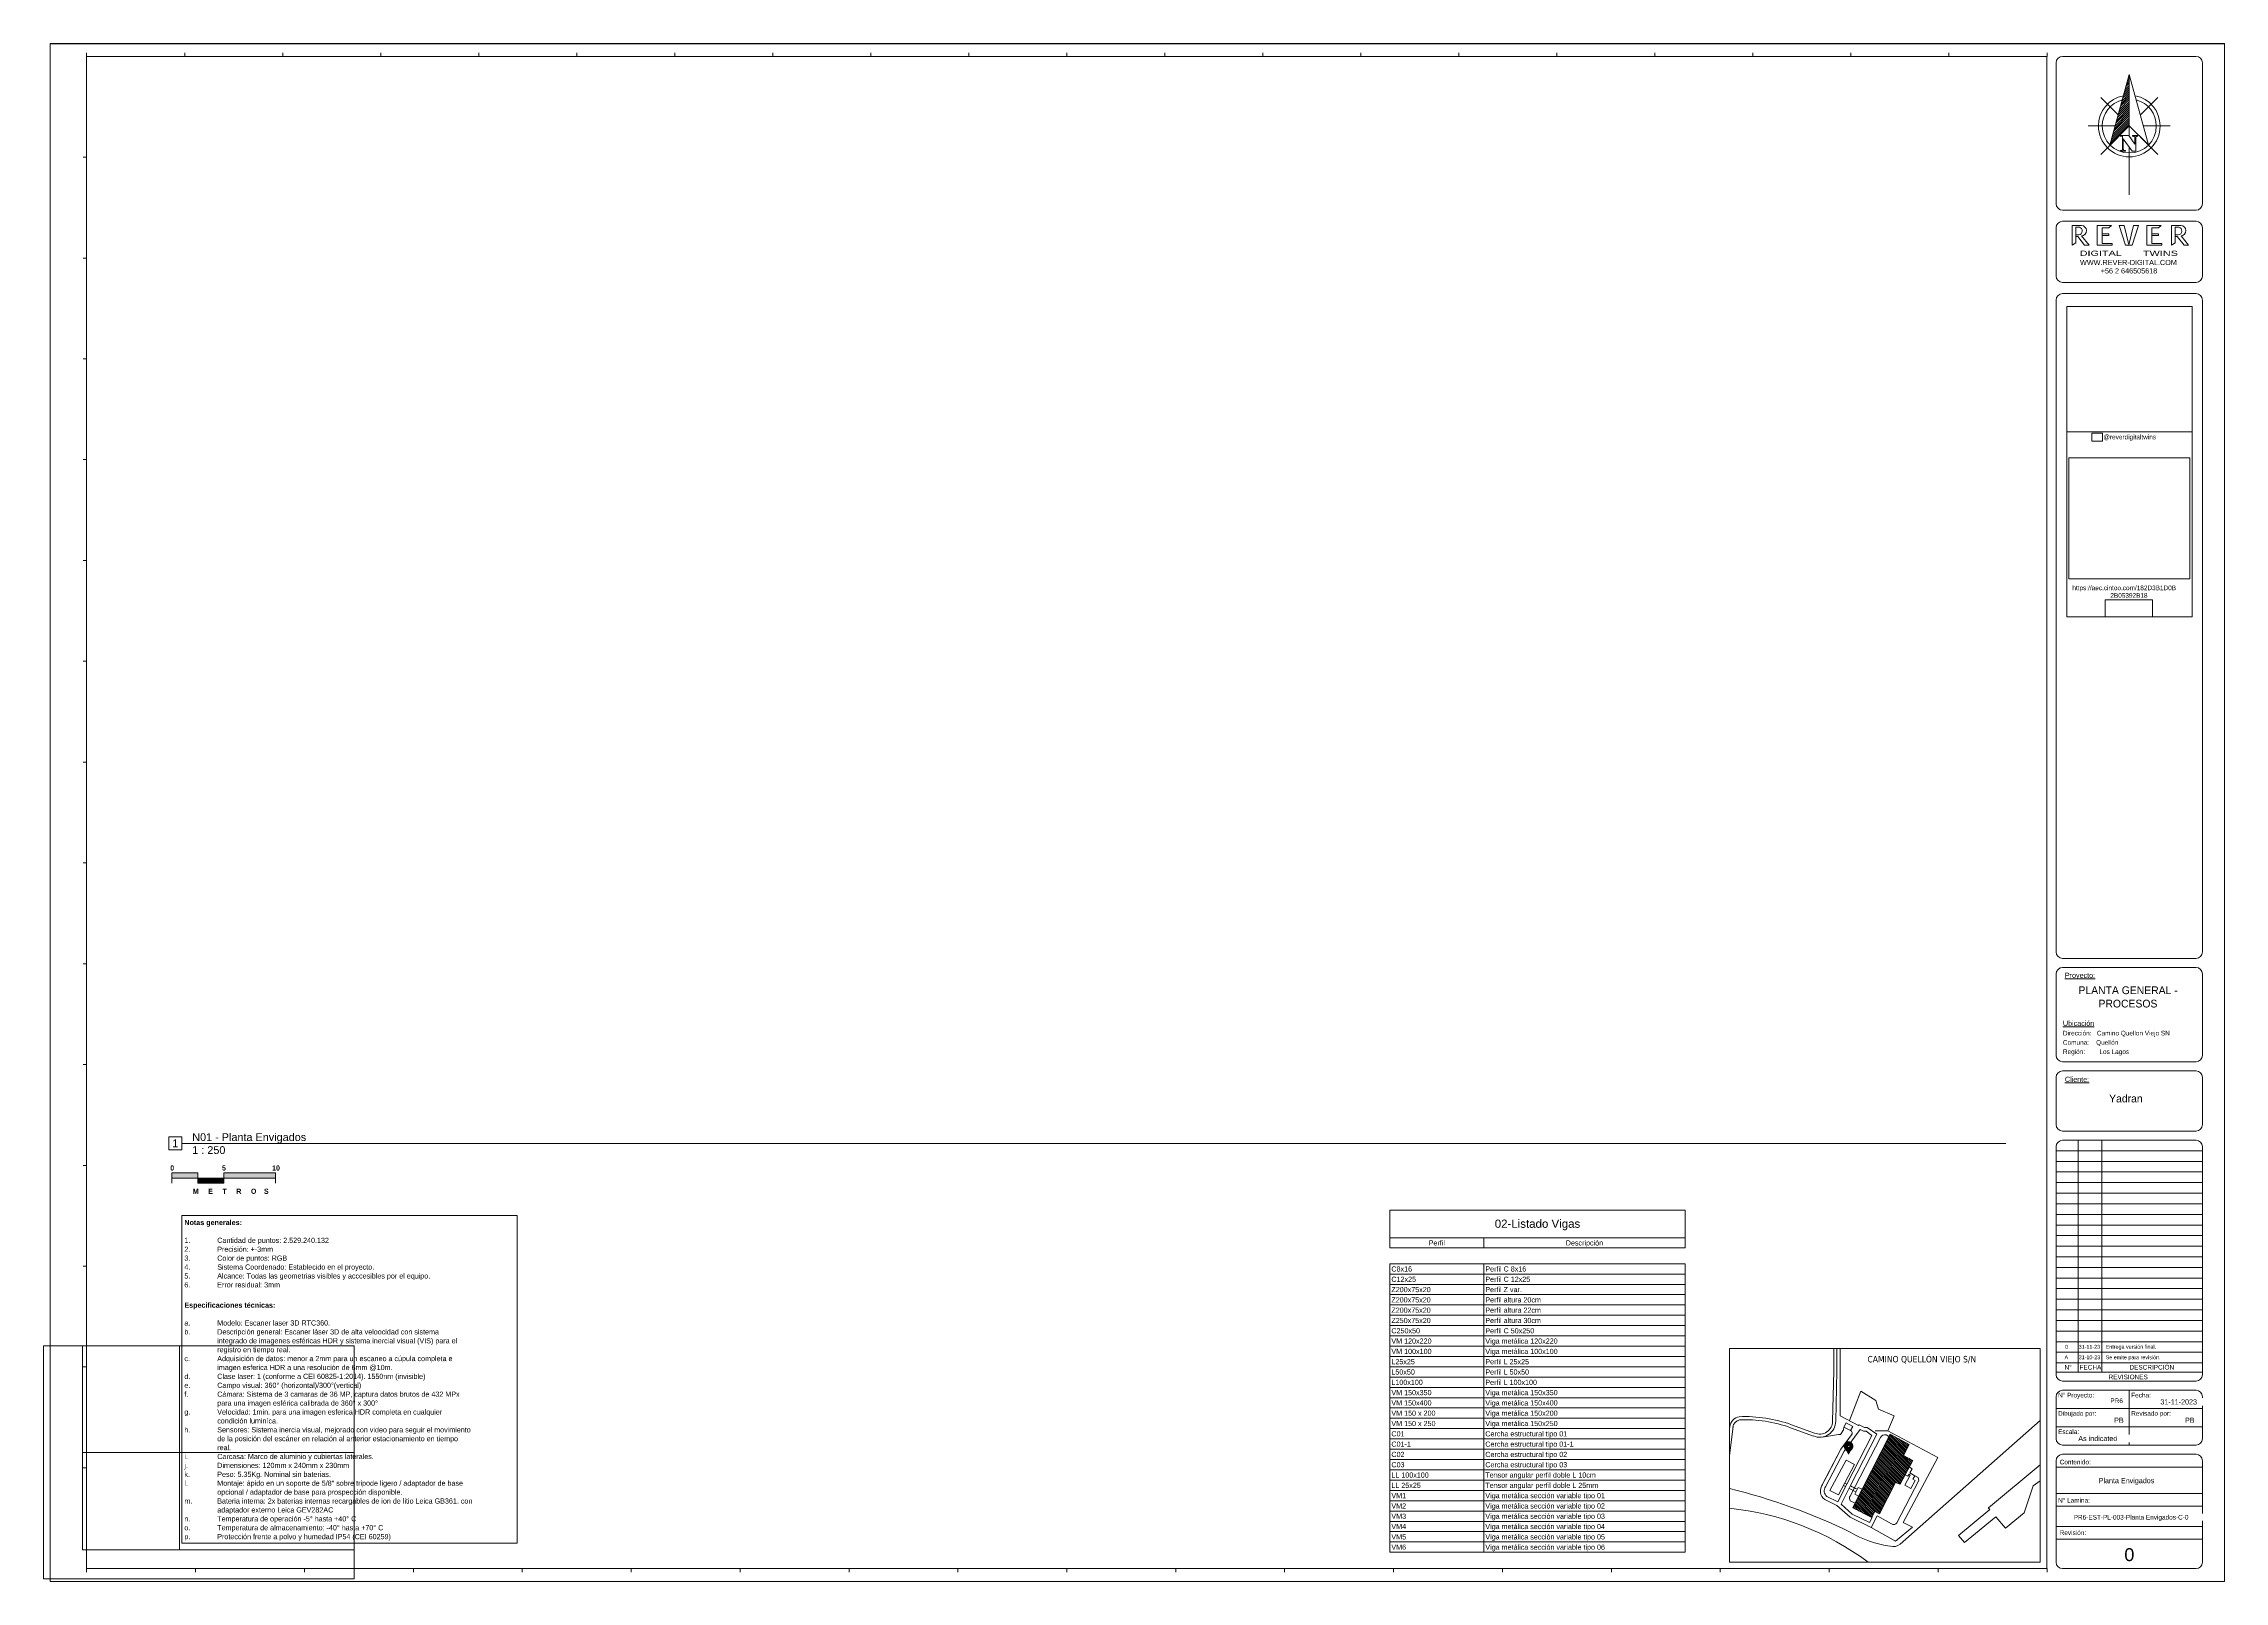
# Paper-space layout 'Layout1' of a CAD drawing. Header units: centimetres. Extents: x 0 to 84.3, y -0.1 to 59.3.
# The model-space entities are those that its viewports show. They can reach past a viewport. Long polylines and large blocks are cut down to what shows.
import ezdxf

# ---------------------------------------------------------------- set-up
doc = ezdxf.new("R2010")
doc.units = ezdxf.units.CM
doc.linetypes.add('Dash', pattern=[0.635, 0.3175, -0.3175])
for name, color, linetype, lineweight in [('A-ANNO-NOTE', 7, 'Continuous', 9), ('A-DETL-THIN', 7, 'Continuous', 9), ('A-GENM', 7, 'Continuous', 9), ('G-ANNO-REFR', 7, 'Dash', 18), ('G-ANNO-SCHD', 7, 'Continuous', 9), ('G-ANNO-TEXT', 7, 'Continuous', 9), ('G-ANNO-TTLB', 7, 'Continuous', 18), ('G-ANNO-TTLB-THIN', 7, 'Continuous', 18), ('G-IMPT', 7, 'Continuous', 9)]:
    doc.layers.add(name, color=color, linetype=linetype, lineweight=lineweight)
doc.layers.add('G-ANNO-NPLT', color=7, linetype='Continuous', plot=False)
doc.styles.add('Arial_1', font='arial.ttf', dxfattribs={"width": 1.5, "height": 0.2})
doc.styles.add('Arial_2', font='arial.ttf', dxfattribs={"height": 0.2})
doc.styles.add('Arial_3', font='arial.ttf', dxfattribs={"height": 0.5})
doc.styles.add('Arial_4', font='arial.ttf', dxfattribs={"height": 0.3})
doc.styles.add('Arial_5', font='arial.ttf', dxfattribs={"height": 0.3175})
doc.styles.add('Century Gothic_2', font='GOTHIC.TTF', dxfattribs={"height": 9})
doc.styles.add('Century Gothic_3', font='GOTHIC.TTF', dxfattribs={"height": 10})
doc.styles.add('Century Gothic_4', font='GOTHIC.TTF', dxfattribs={"height": 0.18})
doc.styles.add('Century Gothic_5', font='GOTHIC.TTF', dxfattribs={"height": 0.2})
doc.styles.add('Century Gothic_6', font='GOTHIC.TTF', dxfattribs={"height": 0.15})
doc.styles.add('Century Gothic_7', font='GOTHIC.TTF', dxfattribs={"height": 0.3})
doc.styles.add('Century Gothic_B', font='GOTHICB.TTF', dxfattribs={"height": 10})
doc.styles.add('Century Gothic_B_1', font='GOTHICB.TTF', dxfattribs={"width": 0.8, "height": 0.2})
doc.styles.add('Tahoma', font='tahoma.ttf', dxfattribs={"height": 0.25})
picture_1 = doc.add_image_def('image1.jpg', size_in_pixel=(275, 100))
picture_2 = doc.add_image_def('image2.png', size_in_pixel=(160, 160))
picture_3 = doc.add_image_def('image3.jpeg', size_in_pixel=(2000, 2000))
picture_4 = doc.add_image_def('image4.jpg', size_in_pixel=(434, 317))

# ---------------------------------------------------------------- blocks, each defined once
blk = doc.blocks.new('A_RVR_Viñeta A1-PR6 - CAD_Ubicacion-2_dwg-1873923-Planta Envigados')
at = {"lineweight": 18, "true_color": 0xff0000}
h = blk.add_hatch(dxfattribs=at)
h.set_pattern_fill('FP_1', color=1, style=0, pattern_type=2)
h.set_pattern_definition([(45, (0, 0), (-11.22532, 11.22532), [])])
edge = h.paths.add_edge_path()
edge.add_arc((9374, 9140), 344, 59.02644, 129.2147)
edge.add_line((9157, 9406), (9056, 9270))
edge.add_arc((9374, 9140), 344, 157.8098, 220.60851)
edge.add_arc((8452, 8212), 966, 44.17567, 46.79356, ccw=False)
edge.add_line((9145, 8886), (9282, 9071))
edge.add_arc((9374, 9140), 116, 70.12475, 216.89975, ccw=False)
edge.add_line((9414, 9249), (9551, 9435))
edge = h.paths.add_edge_path()
edge.add_arc((10297, 8212), 966, 133.20644, 162.6665)
edge.add_arc((8452, 8212), 966, 17.3335, 44.17567)
edge.add_line((9145, 8886), (9282, 9071))
edge.add_arc((9374, 9140), 116, 216.89975, 430.12475)
edge.add_line((9414, 9249), (9551, 9435))
edge.add_arc((9374, 9140), 344, -40.60851, 59.02644, ccw=False)
at = {"lineweight": 18}
for p, q in [((283, 10678), (0, 8404)), ((26, 10652), (0, 10492)), ((4809, 10583), (6616, 9927)), ((4895, 10818), (6702, 10162)), ((13435, 1423), (24450, 11156)), ((8774, 8888), (8774, 8888)), ((9498, 5203), (11898, 9808)), ((12559, 9894), (12331, 10015)), ((20380, 4286), (24450, 7670)), ((9149, 5943), (8970, 6037)), ((9241, 6127), (9066, 6219)), ((9946, 5528), (9416, 5806)), ((10049, 5733), (9519, 6011)), ((9887, 4652), (9515, 4832)), ((11631, 3653), (12752, 3006))]:
    blk.add_line(p, q, dxfattribs=at)
at = {"lineweight": 18, "flags": 128}
for points in [[(0, 16808), (24450, 16808), (24450, 0), (0, 0)], [(9703, 4290), (11222, 3515), (11459, 3980), (11814, 3800), (13079, 6281), (13444, 6128), (14448, 8003), (13701, 8404), (14158, 9257), (12647, 10066)], [(7912, 5649), (8582, 5298), (9838, 7691), (9181, 8036)]]:
    blk.add_lwpolyline(points, close=True, dxfattribs=at)
for points in [[(8123, 11098), (8207, 15037), (8207, 16808)], [(8372, 11093), (8457, 15034), (8457, 16808)], [(8710, 16808), (8730, 11517), (10160, 10763), (10204, 10822), (10630, 10602), (10855, 10602), (11597, 10079), (9509, 5992), (8787, 4554), (9661, 3781), (11025, 3120), (11225, 3513)], [(12471, 10326), (12973, 11511), (11729, 12038), (11517, 12726), (10337, 13458), (9445, 11140)], [(9013, 10631), (8982, 10416), (8742, 10043), (8595, 10043), (7314, 9851)], [(7567, 5935), (9029, 8728), (10293, 10438), (10557, 10302), (10760, 10302), (11212, 9983), (9241, 6127), (8545, 4739), (7664, 5181)], [(9541, 10372), (9727, 10679), (9181, 10959), (9013, 10631), (9535, 10363)], [(11159, 2722), (13079, 1653), (14414, 2751), (13676, 3120), (16398, 8227), (12471, 10326), (11485, 10326)], [(7302, 6074), (8774, 8888), (9610, 10019)], [(8774, 8888), (8406, 8184), (8038, 7481), (7670, 6778), (7302, 6074)], [(7302, 6074), (7670, 6778), (8038, 7481), (8406, 8184), (8774, 8888)], [(9610, 10019), (9401, 9736), (9192, 9453), (8983, 9171), (8774, 8888)], [(8774, 8888), (8983, 9171), (9192, 9453), (9401, 9736), (9610, 10019)], [(13846, 6877), (14049, 6781), (14139, 6919), (14229, 6860), (13799, 6050), (14277, 5787), (14633, 6434), (14440, 6540), (14586, 6805), (14192, 7023), (14376, 7358), (14164, 7472)], [(10049, 5733), (9917, 5803), (9784, 5872), (9651, 5942), (9519, 6011)], [(9519, 6011), (9651, 5942), (9784, 5872), (9917, 5803), (10049, 5733)], [(10450, 5757), (10121, 5877), (9862, 5358), (10168, 5202)], [(14586, 6805), (14856, 6657), (14905, 6417), (13177, 3101)], [(20371, 4279), (20492, 4133), (18019, 2097), (18517, 1558), (20980, 3572), (21720, 2666), (23193, 3871), (23911, 6002), (24450, 6411)], [(11633, 3652), (11159, 2722), (9493, 3529), (8451, 4451), (7505, 4925)]]:
    blk.add_lwpolyline(points, dxfattribs=at)
at = {"lineweight": 18}
for points in [[(9610, 10019, 0), (9610, 10019, 0), (9610, 10019, 0), (9610, 10019, 0), (9610, 10019, 0)], [(7302, 6074, 0), (7302, 6074, 0), (7302, 6074, 0), (7302, 6074, 0), (7302, 6074, 0)], [(9519, 6011, 0), (9519, 6011, 0), (9519, 6011, 0), (9519, 6011, 0), (9519, 6011, 0)], [(10049, 5733, 0), (10049, 5733, 0), (10049, 5733, 0), (10049, 5733, 0), (10049, 5733, 0)]]:
    blk.add_polyline3d(points, dxfattribs=at)
blk.add_circle((9374, 9140), 116, dxfattribs=at)
for centre, radius, start, end in [((943, 10540), 924, 100.44188, 173.07291), ((943, 10540), 674, 100.44188, 173.07291), ((1224, 614), 10845, 70.21757, 92.36986), ((1224, 614), 10595, 70.21757, 92.36986), ((7097, 11109), 1276, 247.34691, 359.41867), ((7097, 11109), 1026, 247.34691, 359.41867), ((9410, 10163), 247, 324.23015, 57.94348), ((9374, 9140), 344, 310.26405, 229.73595), ((8452, 8212), 966, 17.3335, 46.79356), ((10297, 8212), 966, 133.20644, 162.6665), ((12241, 9647), 378, 76.2926, 154.84025), ((-10784, -39022), 46091, 63.88495, 76.46896), ((8002, 5608), 844, 143.0448, 233.9152), ((8002, 5608), 544, 143.0448, 231.5927), ((9800, 5031), 348, 150.40655, 214.88224), ((-2219, -17642), 21998, 53.31673, 84.20975), ((13886, 9733), 8574, 239.26659, 261.82297), ((12912, 3291), 327, 240.71458, 324.35709), ((12879, 2080), 860, 255.66472, 310.23086)]:
    blk.add_arc(centre, radius, start, end, dxfattribs=at)
blk = doc.blocks.new('A_RVR_Viñeta A1-PR6 - REF-VIÑETA PAISAJISMO_dwg__X9-1873822-Planta Envigados')
at = {"layer": 'G-IMPT', "lineweight": 18}
for p, q in [((14616, -41387), (14762, -41241)), ((14636, -41314), (14762, -41188)), ((14655, -41241), (14762, -41135)), ((14675, -41168), (14762, -41082)), ((14695, -41095), (14762, -41029)), ((14715, -41022), (14762, -40976)), ((14735, -40949), (14762, -40923)), ((14755, -40876), (14762, -40870)), ((14396, -42190), (14762, -41824)), ((14416, -42117), (14762, -41771)), ((14436, -42044), (14762, -41718)), ((14456, -41971), (14762, -41665)), ((14476, -41898), (14762, -41612)), ((14496, -41825), (14762, -41559)), ((14516, -41752), (14762, -41506)), ((14536, -41679), (14762, -41453)), ((14556, -41606), (14762, -41400)), ((14576, -41533), (14762, -41347)), ((14596, -41460), (14762, -41294)), ((14276, -42628), (14762, -42142)), ((14296, -42555), (14762, -42089)), ((14316, -42482), (14762, -42036)), ((14336, -42409), (14762, -41983)), ((14356, -42336), (14762, -41930)), ((14376, -42263), (14762, -41877))]:
    blk.add_line(p, q, dxfattribs=at)
blk = doc.blocks.new('A_RVR_Viñeta A1-PR6 - REF-VIÑETA PAISAJISMO_dwg_North_Arrow-41-1873824-Planta Envigados')
at = {"layer": 'G-IMPT', "lineweight": 18}
for p, q in [((0, 1337), (0, -272)), ((-287, 287), (-737, 737)), ((287, 287), (737, 737)), ((-366, 0), (-1062, 0)), ((366, 0), (1062, 0)), ((-287, -287), (-737, -737)), ((0, -549), (0, -1783)), ((287, -287), (737, -737))]:
    blk.add_line(p, q, dxfattribs=at)
at = {"layer": 'G-IMPT', "lineweight": 18, "flags": 128}
for points in [[(-501, -496), (0, 1337), (500, -490), (0, 0)], [(-155, -593), (-155, -600), (-154, -607), (-153, -613), (-152, -617), (-151, -622), (-149, -626), (-147, -628), (-145, -630), (-142, -632), (-139, -633), (-134, -635), (-129, -636), (-123, -637), (-116, -638), (-108, -638), (-100, -638), (-100, -654), (-234, -654), (-234, -638), (-230, -638), (-223, -638), (-216, -638), (-209, -637), (-204, -636), (-199, -635), (-195, -633), (-191, -632), (-188, -630), (-186, -628), (-183, -626), (-181, -622), (-180, -618), (-178, -613), (-177, -607), (-176, -601), (-176, -595), (-176, -266), (-234, -266), (-234, -250), (-16, -250), (144, -471), (144, -314), (144, -307), (143, -300), (142, -294), (141, -289), (140, -285), (138, -281), (136, -278), (134, -276), (131, -274), (127, -272), (122, -270), (117, -269), (111, -268), (104, -267), (97, -266), (89, -266), (87, -266), (87, -250), (221, -250), (221, -266), (217, -266), (209, -266), (203, -267), (197, -268), (191, -269), (186, -270), (182, -271), (178, -273), (176, -275), (174, -277), (172, -280), (170, -285), (168, -289), (167, -294), (166, -300), (166, -307), (166, -314), (166, -654), (75, -654), (-155, -333)]]:
    blk.add_lwpolyline(points, close=True, dxfattribs=at)
at = {"layer": 'G-IMPT', "lineweight": 18}
for radius, start, end in [(800, 100.9232, 180), (700, 105.027, 180), (800, 360, 79.0768), (700, 360, 74.973), (800, 180, 360), (700, 180, 360)]:
    blk.add_arc((0, 0), radius, start, end, dxfattribs=at)
blk.add_blockref('A_RVR_Viñeta A1-PR6 - REF-VIÑETA PAISAJISMO_dwg__X9-1873822-Planta Envigados', (-14762, 42189))
blk = doc.blocks.new('A_RVR_Viñeta A1-PR6 - REF-VIÑETA PAISAJISMO_dwg__U3-1873820-Planta Envigados')
at = {"layer": 'G-IMPT', "lineweight": 18}
blk.add_line((0, 10), (0, -10), dxfattribs=at)
blk = doc.blocks.new('A_RVR_Viñeta A1-PR6 - REF-VIÑETA PAISAJISMO_dwg__U4-1873821-Planta Envigados')
for p in [(0, 0), (596, 0), (1191, 0), (1787, 0), (2382, 0), (2978, 0), (3573, 0), (4169, 0), (4764, 0), (5360, 0), (5956, 0), (6551, 0), (7147, 0), (7742, 0), (8338, 0), (8933, 0), (9529, 0), (10124, 0), (10720, 0)]:
    blk.add_blockref('A_RVR_Viñeta A1-PR6 - REF-VIÑETA PAISAJISMO_dwg__U3-1873820-Planta Envigados', p)
blk = doc.blocks.new('A_RVR_Viñeta A1-PR6 - REF-VIÑETA PAISAJISMO_dwg__U1-1873818-Planta Envigados')
at = {"layer": 'G-IMPT', "lineweight": 18}
blk.add_line((0, 10), (0, -10), dxfattribs=at)
blk = doc.blocks.new('A_RVR_Viñeta A1-PR6 - REF-VIÑETA PAISAJISMO_dwg__U2-1873819-Planta Envigados')
for p in [(0, 0), (536, 0), (1072, 0), (1608, 0), (2144, 0), (2680, 0), (3216, 0), (3752, 0), (4288, 0), (4824, 0), (5360, 0), (5896, 0), (6432, 0), (6968, 0), (7504, 0), (8040, 0), (8576, 0), (9112, 0), (9648, 0), (10184, 0), (10720, 0)]:
    blk.add_blockref('A_RVR_Viñeta A1-PR6 - REF-VIÑETA PAISAJISMO_dwg__U1-1873818-Planta Envigados', p)
blk = doc.blocks.new('A_RVR_Viñeta A1-PR6 - A_RVR_Viñeta A1-PR6-1839856-Planta Envigados')
at = {"layer": 'G-IMPT', "true_color": 0xff00ff}
h = blk.add_hatch(dxfattribs=at)
h.set_pattern_fill('FP_2', color=6, style=0, pattern_type=2)
h.set_pattern_definition([(135, (0, 0), (-0.03535534, -0.03535534), [])])
h.paths.add_polyline_path([(71.547, 3.726), (70.926, 2.508), (70.752, 2.596), (70.635, 2.368), (69.89, 2.748), (71.335, 5.583), (72.076, 5.186), (71.852, 4.767), (72.219, 4.571), (71.726, 3.65)])
at = {"layer": 'G-ANNO-TTLB', "lineweight": 9}
for p, q in [((0.25, 59.315), (84.25, 59.315)), ((0.25, -0.1), (0.25, 59.315)), ((84.25, 59.315), (84.25, -0.1)), ((1.663, 58.82), (1.663, 0.395)), ((77.397, 58.82), (1.663, 58.82)), ((77.397, 0.395), (77.397, 58.82)), ((77.75, 53.126), (77.75, 58.573)), ((77.998, 58.82), (83.155, 58.82)), ((83.402, 58.573), (83.402, 53.126)), ((1.663, 54.925), (1.522, 54.925)), ((83.155, 52.879), (77.998, 52.879)), ((77.998, 52.452), (83.155, 52.452)), ((78.366, 52.287), (78.726, 52.287)), ((78.366, 51.527), (78.366, 52.287)), ((79.332, 52.287), (79.885, 52.287)), ((79.332, 51.527), (79.332, 52.287)), ((79.885, 52.287), (79.788, 52.203)), ((80.188, 52.287), (80.383, 52.287)), ((80.436, 51.527), (80.188, 52.287)), ((80.383, 52.287), (80.559, 51.545)), ((80.559, 51.545), (80.735, 52.287)), ((80.93, 52.287), (80.681, 51.527)), ((80.735, 52.287), (80.93, 52.287)), ((81.25, 52.287), (81.25, 51.527)), ((81.25, 51.527), (81.25, 52.287)), ((81.25, 52.287), (81.803, 52.287)), ((81.803, 52.287), (81.705, 52.203)), ((82.209, 52.287), (82.569, 52.287)), ((82.209, 51.527), (82.209, 52.287)), ((82.209, 52.287), (82.209, 51.527)), ((82.569, 52.287), (82.209, 52.287)), ((77.75, 50.332), (77.75, 52.205)), ((78.506, 51.621), (78.366, 51.527)), ((78.506, 52.223), (78.506, 51.621)), ((78.647, 52.223), (78.506, 52.223)), ((78.624, 51.924), (78.506, 51.924)), ((78.506, 51.863), (78.582, 51.863)), ((78.582, 51.863), (78.851, 51.527)), ((79.022, 51.527), (78.733, 51.888)), ((78.851, 51.527), (79.022, 51.527)), ((79.91, 51.527), (79.332, 51.527)), ((79.523, 52.203), (79.523, 51.593)), ((79.788, 52.203), (79.523, 52.203)), ((79.523, 51.96), (79.789, 51.96)), ((79.789, 51.895), (79.523, 51.895)), ((79.523, 51.593), (79.91, 51.593)), ((79.789, 51.96), (79.789, 51.895)), ((79.91, 51.593), (79.91, 51.527)), ((80.681, 51.527), (80.436, 51.527)), ((81.828, 51.527), (81.25, 51.527)), ((81.441, 52.203), (81.441, 51.593)), ((81.705, 52.203), (81.441, 52.203)), ((81.441, 51.96), (81.707, 51.96)), ((81.707, 51.895), (81.441, 51.895)), ((81.441, 51.593), (81.828, 51.593)), ((81.707, 51.96), (81.707, 51.895)), ((81.828, 51.593), (81.828, 51.527)), ((82.35, 51.621), (82.209, 51.527)), ((82.35, 52.223), (82.35, 51.621)), ((82.49, 52.223), (82.35, 52.223)), ((82.468, 51.924), (82.35, 51.924)), ((82.35, 51.863), (82.426, 51.863)), ((82.426, 51.863), (82.695, 51.527)), ((82.576, 51.888), (82.866, 51.527)), ((82.695, 51.527), (82.866, 51.527)), ((83.402, 52.205), (83.402, 50.332)), ((1.663, 51.03), (1.522, 51.03)), ((83.155, 50.085), (77.998, 50.085)), ((77.75, 24.219), (77.75, 49.407)), ((83.155, 49.654), (77.998, 49.654)), ((83.402, 49.407), (83.402, 24.219)), ((1.663, 47.135), (1.522, 47.135)), ((1.663, 43.24), (1.522, 43.24)), ((1.663, 39.345), (1.522, 39.345)), ((1.663, 35.45), (1.522, 35.45)), ((1.663, 31.555), (1.522, 31.555)), ((1.663, 27.66), (1.522, 27.66)), ((1.663, 23.765), (1.522, 23.765)), ((77.998, 23.972), (83.155, 23.972)), ((77.998, 23.619), (83.155, 23.619)), ((77.75, 20.225), (77.75, 23.372)), ((83.402, 23.372), (83.402, 20.225)), ((1.663, 19.87), (1.522, 19.87)), ((77.75, 17.548), (77.75, 19.378)), ((77.998, 19.978), (83.155, 19.978)), ((77.998, 19.625), (83.155, 19.625)), ((83.402, 19.378), (83.402, 17.548)), ((83.155, 17.301), (77.998, 17.301)), ((83.155, 16.947), (77.998, 16.947)), ((78.598, 7.989), (78.598, 16.947)), ((79.517, 7.989), (79.517, 16.947)), ((77.75, 16.7), (77.75, 7.883)), ((83.402, 16.538), (77.75, 16.538)), ((83.402, 16.128), (77.75, 16.128)), ((83.402, 7.883), (83.402, 16.7)), ((1.663, 15.975), (1.522, 15.975)), ((83.402, 15.718), (77.75, 15.718)), ((83.402, 15.308), (77.75, 15.308)), ((83.402, 14.898), (77.75, 14.898)), ((83.402, 14.489), (77.75, 14.489)), ((83.402, 14.079), (77.75, 14.079)), ((83.402, 13.669), (77.75, 13.669)), ((83.402, 13.259), (77.75, 13.259)), ((83.402, 12.85), (77.75, 12.85)), ((1.663, 12.08), (1.522, 12.08)), ((83.402, 12.44), (77.75, 12.44)), ((83.402, 12.03), (77.75, 12.03)), ((83.402, 11.62), (77.75, 11.62)), ((83.402, 11.211), (77.75, 11.211)), ((83.402, 10.801), (77.75, 10.801)), ((83.402, 10.391), (77.75, 10.391)), ((83.402, 9.981), (77.75, 9.981)), ((83.402, 9.572), (77.75, 9.572)), ((83.402, 9.162), (77.75, 9.162)), ((83.402, 8.752), (77.75, 8.752)), ((1.663, 8.185), (1.522, 8.185)), ((77.75, 8.342), (83.402, 8.342)), ((83.402, 7.989), (77.75, 7.989)), ((77.998, 7.636), (83.155, 7.636)), ((77.75, 5.411), (77.75, 7.035)), ((77.998, 7.283), (83.155, 7.283)), ((80.576, 7.283), (80.576, 5.163)), ((83.402, 7.035), (83.402, 5.411)), ((77.75, 6.576), (83.402, 6.576)), ((77.75, 5.87), (83.402, 5.87)), ((83.155, 5.163), (77.998, 5.163)), ((1.663, 4.29), (1.522, 4.29)), ((77.75, 4.563), (77.75, 0.642)), ((83.402, 4.315), (77.75, 4.315)), ((83.155, 4.81), (77.998, 4.81)), ((83.402, 0.642), (83.402, 4.563)), ((83.402, 3.295), (77.75, 3.295)), ((83.402, 2.8), (77.75, 2.8)), ((83.402, 2.025), (77.75, 2.025)), ((83.402, 1.53), (77.75, 1.53)), ((1.663, 0.395), (77.397, 0.395)), ((77.998, 0.395), (83.155, 0.395)), ((84.25, -0.1), (0.25, -0.1))]:
    blk.add_line(p, q, dxfattribs=at)
at = {"layer": 'G-ANNO-TTLB'}
for p, q in [((71.335, 5.583), (69.89, 2.748)), ((72.076, 5.186), (71.335, 5.583)), ((71.852, 4.767), (72.076, 5.186)), ((71.726, 3.65), (72.219, 4.571)), ((72.219, 4.571), (71.852, 4.767)), ((70.926, 2.508), (71.547, 3.726)), ((71.547, 3.726), (71.726, 3.65)), ((69.89, 2.748), (70.635, 2.368)), ((70.635, 2.368), (70.752, 2.596)), ((70.752, 2.596), (70.926, 2.508))]:
    blk.add_line(p, q, dxfattribs=at)
at = {"layer": 'G-ANNO-TTLB', "lineweight": 9}
for centre, radius, start, end in [((77.998, 58.573), 0.247, 90, 180), ((83.155, 58.573), 0.247, 0, 90), ((77.998, 53.126), 0.247, 180, 270), ((83.155, 53.126), 0.247, 270, 0), ((77.998, 52.205), 0.247, 90, 180), ((78.72, 52.087), 0.2, 273.74692, 88.23868), ((82.563, 52.087), 0.2, 273.74692, 88.23868), ((83.155, 52.205), 0.247, 0, 90), ((78.609, 52.076), 0.152, 275.61019, 75.75727), ((82.453, 52.076), 0.152, 275.61019, 75.75727), ((77.998, 50.332), 0.247, 180, 270), ((83.155, 50.332), 0.247, 270, 0), ((77.998, 49.407), 0.247, 90, 180), ((83.155, 49.407), 0.247, 0, 90), ((77.998, 24.219), 0.247, 180, 270), ((77.998, 23.372), 0.247, 90, 180), ((83.155, 24.219), 0.247, 270, 0), ((83.155, 23.372), 0.247, 0, 90), ((77.998, 20.225), 0.247, 180, 270), ((83.155, 20.225), 0.247, 270, 0), ((77.998, 19.378), 0.247, 90, 180), ((83.155, 19.378), 0.247, 0, 90), ((77.998, 17.548), 0.247, 180, 270), ((77.998, 16.7), 0.247, 90, 180), ((83.155, 17.548), 0.247, 270, 0), ((83.155, 16.7), 0.247, 0, 90), ((77.998, 7.883), 0.247, 180, 270), ((83.155, 7.883), 0.247, 270, 0), ((77.998, 7.035), 0.247, 90, 180), ((83.155, 7.035), 0.247, 0, 90), ((77.998, 5.411), 0.247, 180, 270), ((83.155, 5.411), 0.247, 270, 0), ((77.998, 4.563), 0.247, 90, 180), ((83.155, 4.563), 0.247, 0, 90), ((77.998, 0.642), 0.247, 180, 270), ((83.155, 0.642), 0.247, 270, 0)]:
    blk.add_arc(centre, radius, start, end, dxfattribs=at)
at = {"layer": 'G-ANNO-TTLB-THIN'}
for p, q in [((0.25, 59.3), (0.25, -0.1)), ((84.25, 59.3), (0.25, 59.3)), ((84.25, -0.1), (84.25, 59.3)), ((0.25, -0.1), (84.25, -0.1))]:
    blk.add_line(p, q, dxfattribs=at)
for name, p, xscale, yscale, zscale in [('A_RVR_Viñeta A1-PR6 - REF-VIÑETA PAISAJISMO_dwg__U2-1873819-Planta Envigados', (1.663, 58.891), 0.007064760302774262, 0.007064760302774262, 0.007064760302774262), ('A_RVR_Viñeta A1-PR6 - REF-VIÑETA PAISAJISMO_dwg_North_Arrow-41-1873824-Planta Envigados', (80.576, 56.132), 0.001490088404423272, 0.001490088404423272, 0.001490088404423272), ('A_RVR_Viñeta A1-PR6 - CAD_Ubicacion-2_dwg-1873923-Planta Envigados', (65.128, 0.643), 0.0004908051948052175, 0.0004908051948052175, 0.0004908051948052175)]:
    blk.add_blockref(name, p, dxfattribs=dict(xscale=xscale, yscale=yscale, zscale=zscale))
at = {"extrusion": (0, 0, -1), "xscale": 0.007064760302774262, "yscale": 0.007064760302774262, "zscale": -0.007064760302774262, "rotation": 180}
blk.add_blockref('A_RVR_Viñeta A1-PR6 - REF-VIÑETA PAISAJISMO_dwg__U4-1873821-Planta Envigados', (-1.663, 0.324), dxfattribs=at)
at = {"layer": 'G-ANNO-TTLB', "lineweight": 9, "attachment_point": 1}
for s, insert, char_height, width, style in [('WWW.REVER-DIGITAL.COM   ', (78.673, 50.958), 0.2, 4.82616, 'Arial_2'), ('DIGITAL       TWINS', (78.659, 51.314), 0.2, 4.7019, 'Arial_1'), ('+56 2 646505618', (79.473, 50.634), 0.2, 2.70169, 'Arial_2'), ('\\L Proyecto:', (78.012, 23.417), 0.2, 1.68354, 'Century Gothic_5'), ('\\LUbicación', (78.012, 21.561), 0.2, 1.71561, 'Century Gothic_5'), ('Dirección:   Camino Quellon Viejo SN', (78.012, 21.173), 0.18, 5.31519, 'Century Gothic_4'), ('Comuna:    Quellón', (78.012, 20.814), 0.18, 2.81392, 'Century Gothic_4'), ('Región:        Los Lagos', (78.012, 20.455), 0.18, 3.09451, 'Century Gothic_4'), ('\\L Cliente:', (78.012, 19.399), 0.2, 1.3789, 'Century Gothic_5'), ('CAMINO QUELLÓN VIEJO S/N', (70.461, 8.611), 0.25, 5.61181, 'Tahoma'), ('A ', (78.075, 8.633), 0.15, 0.23249, 'Century Gothic_6'), ('0 ', (78.095, 9.039), 0.15, 0.20844, 'Century Gothic_6'), ('31-11-23 ', (78.622, 9.039), 0.15, 1.11435, 'Century Gothic_6'), ('31-10-23 ', (78.622, 8.633), 0.15, 1.11435, 'Century Gothic_6'), ('Se emite para revisión.', (79.666, 8.633), 0.15, 2.84599, 'Century Gothic_6'), ('Entrega versión final.', (79.666, 9.039), 0.15, 2.59747, 'Century Gothic_6'), ('N° ', (78.073, 8.264), 0.18, 0.39283, 'Century Gothic_4'), ('FECHA ', (78.653, 8.264), 0.18, 1.02616, 'Century Gothic_4'), ('REVISIONES', (79.774, 7.889), 0.18, 1.61941, 'Century Gothic_4'), ('DESCRIPCIÓN', (80.583, 8.264), 0.18, 1.9962, 'Century Gothic_4'), ('N° Proyecto:', (77.824, 7.186), 0.18, 1.77173, 'Century Gothic_4'), ('PR6', (79.845, 6.969), 0.18, 0.5211, 'Century Gothic_4'), ('Fecha:', (80.65, 7.186), 0.18, 0.99409, 'Century Gothic_4'), ('Dibujado por:', (77.824, 6.48), 0.18, 1.96413, 'Century Gothic_4'), ('Revisado por:', (80.65, 6.48), 0.18, 1.9481, 'Century Gothic_4'), ('Escala:', (77.824, 5.773), 0.18, 1.01013, 'Century Gothic_4'), ('Contenido:', (77.887, 4.602), 0.18, 1.61941, 'Century Gothic_4'), ('N° Lamina:', (77.824, 3.121), 0.18, 1.55527, 'Century Gothic_4'), ('Revisión:', (77.887, 1.873), 0.18, 1.2346, 'Century Gothic_4')]:
    blk.add_mtext(s, dxfattribs=dict(at, insert=insert, char_height=char_height, width=width, style=style))
at = {"layer": 'G-ANNO-TTLB', "lineweight": 9, "insert": (80.384, 1.184), "char_height": 0.5, "width": 0.56118, "attachment_point": 1, "style": 'Arial_3', "bg_fill": 3, "box_fill_scale": 1.25, "bg_fill_color": 256, "bg_fill_true_color": 13158600, "bg_fill_transparency": 0}
blk.add_mtext('0 ', dxfattribs=at)
blk = doc.blocks.new('Viewport - 3mm-1116248-Planta Envigados')
at = {"layer": 'G-ANNO-TTLB', "lineweight": 9}
for p, q in [((-0.5, -0.25), (-0.5, 0.25)), ((-0.5, 0.25), (0, 0.25)), ((0, 0.25), (0, -0.25)), ((0, -0.25), (-0.5, -0.25))]:
    blk.add_line(p, q, dxfattribs=at)
blk = doc.blocks.new('2017-FL-Escala gráfica - 2017-FL-Escala gráfica-1875030-Planta Envigados')
at = {"layer": 'A-ANNO-NOTE'}
h = blk.add_hatch(color=256, dxfattribs=at)
h.paths.add_polyline_path([(1, 0), (0, 0), (0, 0.2), (1, 0.2)])
h.paths.add_polyline_path([(4, 0.2), (4, 0), (2, 0), (2, 0.2)])
blk.add_hatch(color=256, dxfattribs=at).paths.add_polyline_path([(2, -0.2), (1, -0.2), (1, 0), (2, 0)])
for p, q in [((0, 0.2), (0, -0.2)), ((1, 0.2), (0, 0.2)), ((0, 0.2), (0, 0)), ((0, 0), (1, 0)), ((1, 0), (1, 0.2)), ((2, 0), (1, 0)), ((1, 0), (1, -0.2)), ((4, 0.2), (2, 0.2)), ((2, 0.2), (2, 0)), ((2, 0), (4, 0)), ((2, -0.2), (2, 0)), ((4, 0.2), (4, -0.2)), ((4, 0), (4, 0.2)), ((1, -0.2), (2, -0.2))]:
    blk.add_line(p, q, dxfattribs=at)
at = {"layer": 'A-ANNO-NOTE', "char_height": 0.2, "attachment_point": 1, "style": 'Century Gothic_B_1', "bg_fill": 3, "box_fill_scale": 1.25, "bg_fill_color": 256, "bg_fill_true_color": 13158600, "bg_fill_transparency": 0}
for s, insert, width in [('\\fCentury Gothic|b1|i0|c0|p34|;\\W.8;0', (-0.064, 0.489), 0.15392), ('\\fCentury Gothic|b1|i0|c0|p34|;\\W.8;5', (1.936, 0.489), 0.15392), ('10', (3.873, 0.489), 0.30785), ('M     E     T     R     O    S', (0.809, -0.411), 2.88607)]:
    blk.add_mtext(s, dxfattribs=dict(at, insert=insert, width=width))
blk = doc.blocks.new('ORIGEN - ORIGEN-1144872-N01 - Planta Envigados')
at = {"layer": 'A-GENM', "color": 8, "true_color": 0x808080}
for p, q in [((0, 5), (0, 100)), ((5, 5), (5, 100)), ((0, 5), (0, 0)), ((5, 5), (0, 5)), ((5, 0), (5, 5)), ((100, 5), (5, 5)), ((0, 0), (5, 0)), ((100, 0), (5, 0))]:
    blk.add_line(p, q, dxfattribs=at)

msp = doc.modelspace()

# ---------------------------------------------------------------- block references
at = {"layer": 'A-GENM', "color": 8, "true_color": 0x808080}
msp.add_blockref('ORIGEN - ORIGEN-1144872-N01 - Planta Envigados', (0, 0), dxfattribs=at)

# ---------------------------------------------------------------- texts
at = {"layer": 'G-ANNO-TEXT', "attachment_point": 1}
for s, insert, char_height, width, style in [('@reverdigitaltwins', (3167.504, 433.164), 9, 128.67084, 'Century Gothic_2'), ('Notas generales:', (3408.566, 334.701), 10, 141.49784, 'Century Gothic_B'), ('1.', (3408.566, 300.305), 10, 76.96958, 'Century Gothic_3'), ('Cantidad de puntos: 2.529.240.132', (3472.066, 300.305), 10, 287.40497, 'Century Gothic_3'), ('2.', (3408.566, 283.107), 10, 76.96958, 'Century Gothic_3'), ('Precisión: +-3mm', (3472.066, 283.107), 10, 141.097, 'Century Gothic_3'), ('Color de puntos: RGB', (3472.066, 265.909), 10, 178.37547, 'Century Gothic_3'), ('3.', (3408.566, 265.909), 10, 76.96958, 'Century Gothic_3'), ('4.', (3408.566, 248.711), 10, 76.96958, 'Century Gothic_3'), ('Sistema Coordenado: Establecido en el proyecto.', (3472.066, 248.711), 10, 416.47666, 'Century Gothic_3'), ('5.', (3408.566, 231.513), 10, 76.96958, 'Century Gothic_3'), ('Alcance: Todas las geometrias visibles y acccesibles por el equipo.', (3472.066, 231.513), 10, 557.9745, 'Century Gothic_3'), ('Error residual: 3mm', (3472.066, 214.315), 10, 156.72991, 'Century Gothic_3'), ('6.', (3408.566, 214.315), 10, 76.96958, 'Century Gothic_3'), ('Especificaciones técnicas:', (3408.566, 175.082), 10, 222.86912, 'Century Gothic_B'), ('https://aec.cintoo.com/182D3B1D0B', (3107.499, 141.669), 9, 262.55266, 'Century Gothic_2'), ('Modelo: Escaner laser 3D RTC360.', (3472.066, 140.686), 10, 280.59062, 'Century Gothic_3'), ('a.', (3408.566, 140.686), 10, 76.96958, 'Century Gothic_3'), ('2B05392B18', (3180.921, 127.117), 9, 84.17719, 'Century Gothic_2'), ('b.', (3408.566, 123.488), 10, 76.96958, 'Century Gothic_3'), ('Descripción general: Escaner láser 3D de alta veloocidad con sistema ', (3472.066, 123.488), 10, 590.84369, 'Century Gothic_3'), ('integrado de imagenes esféricas HDR y sistema inercial visual (VIS) para el ', (3472.066, 106.29), 10, 624.11372, 'Century Gothic_3'), ('registro en tiempo real.', (3472.066, 89.092), 10, 192.405, 'Century Gothic_3'), ('Adquisición de datos: menor a 2mm para un escaneo a cúpula completa e ', (3472.066, 71.894), 10, 640.14747, 'Century Gothic_3'), ('c.', (3408.566, 71.894), 10, 76.96958, 'Century Gothic_3'), ('imagen esferica HDR a una resolución de 6mm @10m.', (3472.066, 54.696), 10, 454.15597, 'Century Gothic_3'), ('d.', (3408.566, 37.498), 10, 76.96958, 'Century Gothic_3'), ('Clase laser: 1 (conforme a CEI 60825-1:2014). 1550nm (invisible)', (3472.066, 37.498), 10, 525.907, 'Century Gothic_3'), ('Campo visual: 360° (horizontal)/300°(vertical)', (3472.066, 20.3), 10, 376.79312, 'Century Gothic_3'), ('e.', (3408.566, 20.3), 10, 76.96958, 'Century Gothic_3'), ('f.', (3408.566, 3.102), 10, 76.96958, 'Century Gothic_3'), ('Cámara: Sistema de 3 camaras de 36 MP, captura datos brutos de 432 MPx ', (3472.066, 3.102), 10, 637.74241, 'Century Gothic_3'), ('para una imagen esférica calibrada de 360° x 300°', (3472.066, -14.095), 10, 426.89859, 'Century Gothic_3'), ('Velocidad: 1min. para una imagen esferica HDR completa en cualquier ', (3472.066, -31.293), 10, 606.47659, 'Century Gothic_3'), ('g.', (3408.566, -31.293), 10, 76.96958, 'Century Gothic_3'), ('condición luminíca.', (3472.066, -48.491), 10, 164.74678, 'Century Gothic_3'), ('h.', (3408.566, -65.689), 10, 76.96958, 'Century Gothic_3'), ('Sensores: Sistema inercia visual, mejorado con video para seguir el movimiento ', (3472.066, -65.689), 10, 667.40484, 'Century Gothic_3'), ('de la posición del escáner en relación al anterior estacionamiento en tiempo ', (3472.066, -82.887), 10, 652.17278, 'Century Gothic_3'), ('real. ', (3472.066, -100.085), 10, 40.88606, 'Century Gothic_3'), ('i.', (3408.566, -117.283), 10, 76.96958, 'Century Gothic_3'), ('Carcasa: Marco de aluminio y cubiertas laterales.', (3472.066, -117.283), 10, 416.47666, 'Century Gothic_3'), ('j.', (3408.566, -134.481), 10, 76.96958, 'Century Gothic_3'), ('Dimensiones: 120mm x 240mm x 230mm ', (3472.066, -134.481), 10, 339.9155, 'Century Gothic_3'), ('k.', (3408.566, -151.679), 10, 76.96958, 'Century Gothic_3'), ('Peso: 5.35Kg. Nominal sin baterias.', (3472.066, -151.679), 10, 284.59906, 'Century Gothic_3'), ('l.', (3408.566, -168.877), 10, 76.96958, 'Century Gothic_3'), ('Montaje: ápido en un soporte de 5/8" sobre tripode ligero / adaptador de base ', (3472.066, -168.877), 10, 667.40484, 'Century Gothic_3'), ('opcional / adaptador de base para prospección disponible.', (3472.066, -186.075), 10, 507.06734, 'Century Gothic_3'), ('Bateria interna: 2x baterias internas recargables de ion de litio Leica GB361. con ', (3472.066, -203.273), 10, 667.40484, 'Century Gothic_3'), ('m.', (3408.566, -203.273), 10, 76.96958, 'Century Gothic_3'), ('adaptador externo Leica GEV282AC', (3472.066, -220.47), 10, 305.44294, 'Century Gothic_3'), ('Temperatura de operación -5° hasta +40° C', (3472.066, -237.668), 10, 365.16866, 'Century Gothic_3'), ('n.', (3408.566, -237.668), 10, 76.96958, 'Century Gothic_3'), ('Temperatura de almacenamiento: -40° hasta +70° C', (3472.066, -254.866), 10, 438.12222, 'Century Gothic_3'), ('o.', (3408.566, -254.866), 10, 76.96958, 'Century Gothic_3'), ('Protección frente a polvo y humedad IP54 (CEI 60259)', (3472.066, -272.064), 10, 452.95344, 'Century Gothic_3'), ('p.', (3408.566, -272.064), 10, 76.96958, 'Century Gothic_3')]:
    msp.add_mtext(s, dxfattribs=dict(at, insert=insert, char_height=char_height, width=width, style=style))

# ---------------------------------------------------------------- pictures from other files: only their frames are drawn
at = {"layer": 'G-ANNO-REFR'}
image = msp.add_image(picture_3, insert=(3096.785, 438.707), size_in_units=(242.019, 242.019), dxfattribs=at)
image.dxf.flags = 7
image = msp.add_image(picture_4, insert=(3145.013, 420.448), size_in_units=(20.95, 15.302), dxfattribs=at)
image.dxf.flags = 7
image = msp.add_image(picture_2, insert=(3100.785, 154.584), size_in_units=(233.6, 233.6), dxfattribs=at)
image.dxf.flags = 7
image = msp.add_image(picture_1, insert=(3170.598, 81.017), size_in_units=(91.791, 33.379), dxfattribs=at)
image.dxf.flags = 7

psp = doc.layouts.get("Layout1")

# ---------------------------------------------------------------- viewports
at = {"layer": '0'}
psp.add_viewport(center=(6, 4.5), size=(12, 9), view_center_point=(6, 4.5), view_height=12, dxfattribs=at)
at = {"layer": 'G-ANNO-NPLT'}
for center, size, view_center_point, view_height, status in [((80.582, 43.16), (4.84, 11.9942), (3217.794, 380.872), 599.7096, 3), ((11.814, 7.707), (12.952, 12.65938), (3727.377, 26.776), 632.96916, 4)]:
    psp.add_viewport(center=center, size=size, view_center_point=view_center_point, view_height=view_height, status=status, dxfattribs=at)

# ---------------------------------------------------------------- next in the draw order: block references
at = {"layer": 'G-ANNO-TTLB', "lineweight": 9}
psp.add_blockref('A_RVR_Viñeta A1-PR6 - A_RVR_Viñeta A1-PR6-1839856-Planta Envigados', (0, 0), dxfattribs=at)

# ---------------------------------------------------------------- next in the draw order: linework, layer by layer
at = {"layer": 'A-DETL-THIN'}
for p, q in [((52.009, 14.238), (52.009, 13.18)), ((63.417, 14.238), (52.009, 14.238)), ((63.417, 13.18), (63.417, 14.238)), ((52.009, 13.18), (52.009, 12.782)), ((52.009, 13.18), (63.417, 13.18)), ((55.638, 12.782), (52.009, 12.782)), ((55.638, 13.18), (55.638, 12.782)), ((63.417, 12.782), (55.638, 12.782)), ((63.417, 13.18), (63.417, 12.782)), ((55.638, 12.173), (52.009, 12.173)), ((52.009, 12.173), (52.009, 11.775)), ((63.417, 12.173), (55.638, 12.173)), ((55.638, 12.173), (55.638, 11.775)), ((63.417, 12.173), (63.417, 11.775)), ((55.638, 11.775), (52.009, 11.775)), ((52.009, 11.775), (52.009, 11.377)), ((55.638, 11.377), (52.009, 11.377)), ((52.009, 11.377), (52.009, 10.979)), ((55.638, 10.979), (52.009, 10.979)), ((52.009, 10.979), (52.009, 10.581)), ((63.417, 11.775), (55.638, 11.775)), ((55.638, 11.775), (55.638, 11.377)), ((63.417, 11.377), (55.638, 11.377)), ((55.638, 11.377), (55.638, 10.979)), ((63.417, 10.979), (55.638, 10.979)), ((55.638, 10.979), (55.638, 10.581)), ((63.417, 11.775), (63.417, 11.377)), ((63.417, 11.377), (63.417, 10.979)), ((63.417, 10.979), (63.417, 10.581)), ((55.638, 10.581), (52.009, 10.581)), ((52.009, 10.581), (52.009, 10.183)), ((55.638, 10.183), (52.009, 10.183)), ((52.009, 10.183), (52.009, 9.784)), ((63.417, 10.581), (55.638, 10.581)), ((55.638, 10.581), (55.638, 10.183)), ((63.417, 10.183), (55.638, 10.183)), ((55.638, 10.183), (55.638, 9.784)), ((63.417, 10.581), (63.417, 10.183)), ((63.417, 10.183), (63.417, 9.784)), ((55.638, 9.784), (52.009, 9.784)), ((52.009, 9.784), (52.009, 9.386)), ((55.638, 9.386), (52.009, 9.386)), ((52.009, 9.386), (52.009, 8.988)), ((63.417, 9.784), (55.638, 9.784)), ((55.638, 9.784), (55.638, 9.386)), ((63.417, 9.386), (55.638, 9.386)), ((55.638, 9.386), (55.638, 8.988)), ((63.417, 9.784), (63.417, 9.386)), ((63.417, 9.386), (63.417, 8.988)), ((55.638, 8.988), (52.009, 8.988)), ((52.009, 8.988), (52.009, 8.59)), ((55.638, 8.59), (52.009, 8.59)), ((52.009, 8.59), (52.009, 8.192)), ((63.417, 8.988), (55.638, 8.988)), ((55.638, 8.988), (55.638, 8.59)), ((63.417, 8.59), (55.638, 8.59)), ((55.638, 8.59), (55.638, 8.192)), ((63.417, 8.988), (63.417, 8.59)), ((63.417, 8.59), (63.417, 8.192)), ((55.638, 8.192), (52.009, 8.192)), ((52.009, 8.192), (52.009, 7.794)), ((55.638, 7.794), (52.009, 7.794)), ((52.009, 7.794), (52.009, 7.396)), ((63.417, 8.192), (55.638, 8.192)), ((55.638, 8.192), (55.638, 7.794)), ((63.417, 7.794), (55.638, 7.794)), ((55.638, 7.794), (55.638, 7.396)), ((63.417, 8.192), (63.417, 7.794)), ((63.417, 7.794), (63.417, 7.396)), ((55.638, 7.396), (52.009, 7.396)), ((52.009, 7.396), (52.009, 6.998)), ((55.638, 6.998), (52.009, 6.998)), ((52.009, 6.998), (52.009, 6.6)), ((63.417, 7.396), (55.638, 7.396)), ((55.638, 7.396), (55.638, 6.998)), ((63.417, 6.998), (55.638, 6.998)), ((55.638, 6.998), (55.638, 6.6)), ((63.417, 7.396), (63.417, 6.998)), ((63.417, 6.998), (63.417, 6.6)), ((55.638, 6.6), (52.009, 6.6)), ((52.009, 6.6), (52.009, 6.201)), ((55.638, 6.201), (52.009, 6.201)), ((52.009, 6.201), (52.009, 5.803)), ((63.417, 6.6), (55.638, 6.6)), ((55.638, 6.6), (55.638, 6.201)), ((63.417, 6.201), (55.638, 6.201)), ((55.638, 6.201), (55.638, 5.803)), ((63.417, 6.6), (63.417, 6.201)), ((63.417, 6.201), (63.417, 5.803)), ((55.638, 5.803), (52.009, 5.803)), ((52.009, 5.803), (52.009, 5.405)), ((55.638, 5.405), (52.009, 5.405)), ((52.009, 5.405), (52.009, 5.007)), ((63.417, 5.803), (55.638, 5.803)), ((55.638, 5.803), (55.638, 5.405)), ((63.417, 5.405), (55.638, 5.405)), ((55.638, 5.405), (55.638, 5.007)), ((63.417, 5.803), (63.417, 5.405)), ((63.417, 5.405), (63.417, 5.007)), ((55.638, 5.007), (52.009, 5.007)), ((52.009, 5.007), (52.009, 4.609)), ((55.638, 4.609), (52.009, 4.609)), ((52.009, 4.609), (52.009, 4.211)), ((63.417, 5.007), (55.638, 5.007)), ((55.638, 5.007), (55.638, 4.609)), ((63.417, 4.609), (55.638, 4.609)), ((55.638, 4.609), (55.638, 4.211)), ((63.417, 5.007), (63.417, 4.609)), ((63.417, 4.609), (63.417, 4.211)), ((55.638, 4.211), (52.009, 4.211)), ((52.009, 4.211), (52.009, 3.813)), ((55.638, 3.813), (52.009, 3.813)), ((52.009, 3.813), (52.009, 3.415)), ((55.638, 3.415), (52.009, 3.415)), ((52.009, 3.415), (52.009, 3.017)), ((63.417, 4.211), (55.638, 4.211)), ((55.638, 4.211), (55.638, 3.813)), ((63.417, 3.813), (55.638, 3.813)), ((55.638, 3.813), (55.638, 3.415)), ((63.417, 3.415), (55.638, 3.415)), ((55.638, 3.415), (55.638, 3.017)), ((63.417, 4.211), (63.417, 3.813)), ((63.417, 3.813), (63.417, 3.415)), ((63.417, 3.415), (63.417, 3.017)), ((55.638, 3.017), (52.009, 3.017)), ((52.009, 3.017), (52.009, 2.618)), ((55.638, 2.618), (52.009, 2.618)), ((52.009, 2.618), (52.009, 2.22)), ((63.417, 3.017), (55.638, 3.017)), ((55.638, 3.017), (55.638, 2.618)), ((63.417, 2.618), (55.638, 2.618)), ((55.638, 2.618), (55.638, 2.22)), ((63.417, 3.017), (63.417, 2.618)), ((63.417, 2.618), (63.417, 2.22)), ((55.638, 2.22), (52.009, 2.22)), ((52.009, 2.22), (52.009, 1.822)), ((55.638, 1.822), (52.009, 1.822)), ((52.009, 1.822), (52.009, 1.424)), ((63.417, 2.22), (55.638, 2.22)), ((55.638, 2.22), (55.638, 1.822)), ((63.417, 1.822), (55.638, 1.822)), ((55.638, 1.822), (55.638, 1.424)), ((63.417, 2.22), (63.417, 1.822)), ((63.417, 1.822), (63.417, 1.424)), ((55.638, 1.424), (52.009, 1.424)), ((52.009, 1.424), (52.009, 1.026)), ((55.638, 1.026), (52.009, 1.026)), ((63.417, 1.424), (55.638, 1.424)), ((55.638, 1.424), (55.638, 1.026)), ((63.417, 1.026), (55.638, 1.026)), ((63.417, 1.424), (63.417, 1.026))]:
    psp.add_line(p, q, dxfattribs=at)
at = {"layer": 'G-ANNO-NPLT', "lineweight": 9}
psp.add_line((5.338, 16.823), (75.806, 16.823), dxfattribs=at)

# ---------------------------------------------------------------- next in the draw order: block references
at = {"layer": 'G-ANNO-TTLB', "lineweight": 9}
psp.add_blockref('Viewport - 3mm-1116248-Planta Envigados', (5.338, 16.823), dxfattribs=at)

# ---------------------------------------------------------------- next in the draw order: texts
at = {"layer": 'G-ANNO-SCHD'}
for s, insert, char_height, width, attachment_point, line_spacing_factor, style in [('02-Listado Vigas', (57.713, 13.879), 0.3175, 3.94912, 2, 0.941778, 'Arial_5'), ('Perfil', (53.823, 13.078), 0.2, 0.74174, 2, 0.984502, 'Century Gothic_5'), ('Descripción', (59.527, 13.078), 0.2, 1.87691, 2, 0.984502, 'Century Gothic_5'), ('C8x16', (52.069, 12.071), 0.2, 0.97479, 1, 0.984502, 'Century Gothic_5'), ('Perfil C 8x16', (55.698, 12.071), 0.2, 1.89696, 1, 0.984502, 'Century Gothic_5'), ('Z200x75x20', (52.069, 11.275), 0.2, 1.75412, 1, 0.984502, 'Century Gothic_5'), ('C12x25', (52.069, 11.673), 0.2, 1.15772, 1, 0.984502, 'Century Gothic_5'), ('Perfil C 12x25', (55.698, 11.673), 0.2, 2.07989, 1, 0.984502, 'Century Gothic_5'), ('Perfil Z var.', (55.698, 11.275), 0.2, 1.67644, 1, 0.984502, 'Century Gothic_5'), ('Z200x75x20', (52.069, 10.877), 0.2, 1.75412, 1, 0.984502, 'Century Gothic_5'), ('Z200x75x20', (52.069, 10.479), 0.2, 1.75412, 1, 0.984502, 'Century Gothic_5'), ('Perfil altura 20cm', (55.698, 10.877), 0.2, 2.73142, 1, 0.984502, 'Century Gothic_5'), ('Perfil altura 22cm', (55.698, 10.479), 0.2, 2.73142, 1, 0.984502, 'Century Gothic_5'), ('VM 120x220', (52.069, 9.285), 0.2, 1.87691, 1, 0.984502, 'Century Gothic_5'), ('Z250x75x20', (52.069, 10.081), 0.2, 1.75412, 1, 0.984502, 'Century Gothic_5'), ('C250x50', (52.069, 9.683), 0.2, 1.34065, 1, 0.984502, 'Century Gothic_5'), ('Viga metálica 120x220', (55.698, 9.285), 0.2, 3.59345, 1, 0.984502, 'Century Gothic_5'), ('Perfil altura 30cm', (55.698, 10.081), 0.2, 2.73142, 1, 0.984502, 'Century Gothic_5'), ('Perfil C 50x250', (55.698, 9.683), 0.2, 2.26282, 1, 0.984502, 'Century Gothic_5'), ('VM 100x100', (52.069, 8.886), 0.2, 1.87691, 1, 0.984502, 'Century Gothic_5'), ('L25x25', (52.069, 8.488), 0.2, 1.04245, 1, 0.984502, 'Century Gothic_5'), ('Viga metálica 100x100', (55.698, 8.886), 0.2, 3.59345, 1, 0.984502, 'Century Gothic_5'), ('Perfil L 25x25', (55.698, 8.488), 0.2, 1.96462, 1, 0.984502, 'Century Gothic_5'), ('L50x50', (52.069, 8.09), 0.2, 1.04245, 1, 0.984502, 'Century Gothic_5'), ('L100x100', (52.069, 7.692), 0.2, 1.40831, 1, 0.984502, 'Century Gothic_5'), ('Perfil L 50x50', (55.698, 8.09), 0.2, 1.96462, 1, 0.984502, 'Century Gothic_5'), ('Perfil L 100x100', (55.698, 7.692), 0.2, 2.33048, 1, 0.984502, 'Century Gothic_5'), ('VM 150x350', (52.069, 7.294), 0.2, 1.87691, 1, 0.984502, 'Century Gothic_5'), ('VM 150x400', (52.069, 6.896), 0.2, 1.87691, 1, 0.984502, 'Century Gothic_5'), ('Viga metálica 150x350', (55.698, 7.294), 0.2, 3.59345, 1, 0.984502, 'Century Gothic_5'), ('Viga metálica 150x400', (55.698, 6.896), 0.2, 3.59345, 1, 0.984502, 'Century Gothic_5'), ('VM 150 x 200', (52.069, 6.498), 0.2, 2.05734, 1, 0.984502, 'Century Gothic_5'), ('VM 150 x 250', (52.069, 6.1), 0.2, 2.05734, 1, 0.984502, 'Century Gothic_5'), ('Viga metálica 150x200', (55.698, 6.498), 0.2, 3.59345, 1, 0.984502, 'Century Gothic_5'), ('Viga metálica 150x250', (55.698, 6.1), 0.2, 3.59345, 1, 0.984502, 'Century Gothic_5'), ('C01', (52.069, 5.702), 0.2, 0.63399, 1, 0.984502, 'Century Gothic_5'), ('C01-1', (52.069, 5.303), 0.2, 0.92467, 1, 0.984502, 'Century Gothic_5'), ('Cercha estructural tipo 01', (55.698, 5.702), 0.2, 4.1272, 1, 0.984502, 'Century Gothic_5'), ('Cercha estructural tipo 01-1', (55.698, 5.303), 0.2, 4.41789, 1, 0.984502, 'Century Gothic_5'), ('C02', (52.069, 4.905), 0.2, 0.63399, 1, 0.984502, 'Century Gothic_5'), ('C03', (52.069, 4.507), 0.2, 0.63399, 1, 0.984502, 'Century Gothic_5'), ('Cercha estructural tipo 02', (55.698, 4.905), 0.2, 4.1272, 1, 0.984502, 'Century Gothic_5'), ('Cercha estructural tipo 03', (55.698, 4.507), 0.2, 4.1272, 1, 0.984502, 'Century Gothic_5'), ('LL 100x100', (52.069, 4.109), 0.2, 1.65138, 1, 0.984502, 'Century Gothic_5'), ('LL 25x25', (52.069, 3.711), 0.2, 1.28552, 1, 0.984502, 'Century Gothic_5'), ('Tensor angular perfil doble L 10cm', (55.698, 4.109), 0.2, 5.43027, 1, 0.984502, 'Century Gothic_5'), ('Tensor angular perfil doble L 25mm', (55.698, 3.711), 0.2, 5.52549, 1, 0.984502, 'Century Gothic_5'), ('VM1', (52.069, 3.313), 0.2, 0.71418, 1, 0.984502, 'Century Gothic_5'), ('VM2', (52.069, 2.915), 0.2, 0.71418, 1, 0.984502, 'Century Gothic_5'), ('Viga metálica sección variable tipo 01', (55.698, 3.313), 0.2, 6.13442, 1, 0.984502, 'Century Gothic_5'), ('Viga metálica sección variable tipo 02', (55.698, 2.915), 0.2, 6.13442, 1, 0.984502, 'Century Gothic_5'), ('Viga metálica sección variable tipo 03', (55.698, 2.517), 0.2, 6.13442, 1, 0.984502, 'Century Gothic_5'), ('VM3', (52.069, 2.517), 0.2, 0.71418, 1, 0.984502, 'Century Gothic_5'), ('VM4', (52.069, 2.119), 0.2, 0.71418, 1, 0.984502, 'Century Gothic_5'), ('VM5', (52.069, 1.72), 0.2, 0.71418, 1, 0.984502, 'Century Gothic_5'), ('Viga metálica sección variable tipo 04', (55.698, 2.119), 0.2, 6.13442, 1, 0.984502, 'Century Gothic_5'), ('Viga metálica sección variable tipo 05', (55.698, 1.72), 0.2, 6.13442, 1, 0.984502, 'Century Gothic_5'), ('VM6', (52.069, 1.322), 0.2, 0.71418, 1, 0.984502, 'Century Gothic_5'), ('Viga metálica sección variable tipo 06', (55.698, 1.322), 0.2, 6.13442, 1, 0.984502, 'Century Gothic_5')]:
    psp.add_mtext(s, dxfattribs=dict(at, insert=insert, char_height=char_height, width=width, attachment_point=attachment_point, line_spacing_factor=line_spacing_factor, style=style))
at = {"layer": 'G-ANNO-TTLB', "lineweight": 9, "attachment_point": 1, "bg_fill": 3, "box_fill_scale": 1.25, "bg_fill_color": 256, "bg_fill_true_color": 13158600, "bg_fill_transparency": 0}
for s, insert, char_height, width, style in [('PLANTA GENERAL -', (78.613, 22.89), 0.3, 4.59367, 'Century Gothic_7'), ('Yadran', (79.798, 18.706), 0.3, 1.82785, 'Century Gothic_7'), ('31-11-2023', (81.779, 6.936), 0.2, 1.76371, 'Century Gothic_5'), ('As indicated', (78.608, 5.522), 0.2, 2.07637, 'Century Gothic_5'), ('Planta Envigados', (79.393, 3.893), 0.2, 2.88607, 'Century Gothic_5'), ('PR6-EST-PL-003-Planta Envigados-C-0', (78.428, 2.468), 0.18, 5.227, 'Century Gothic_4')]:
    psp.add_mtext(s, dxfattribs=dict(at, insert=insert, char_height=char_height, width=width, style=style))
at = {"layer": 'G-ANNO-TTLB', "lineweight": 9, "char_height": 0.3, "attachment_point": 1, "style": 'Arial_4'}
for s, insert, width in [('1', (4.969, 16.976), 0.28861), ('N01 - Planta Envigados', (5.741, 17.214), 5.43544), ('1 : 250', (5.741, 16.714), 1.58734)]:
    psp.add_mtext(s, dxfattribs=dict(at, insert=insert, width=width))

# ---------------------------------------------------------------- next in the draw order: block references
at = {"layer": 'A-ANNO-NOTE'}
psp.add_blockref('2017-FL-Escala gráfica - 2017-FL-Escala gráfica-1875030-Planta Envigados', (4.957, 15.484), dxfattribs=at)

# ---------------------------------------------------------------- next in the draw order: texts
at = {"layer": 'G-ANNO-TTLB', "lineweight": 9, "attachment_point": 1, "bg_fill": 3, "box_fill_scale": 1.25, "bg_fill_color": 256, "bg_fill_true_color": 13158600, "bg_fill_transparency": 0}
for s, insert, char_height, width, style in [('PROCESOS', (79.387, 22.374), 0.3, 2.71772, 'Century Gothic_7'), ('PB', (79.99, 6.228), 0.2, 0.40084, 'Century Gothic_5'), ('PB', (82.728, 6.228), 0.2, 0.40084, 'Century Gothic_5')]:
    psp.add_mtext(s, dxfattribs=dict(at, insert=insert, char_height=char_height, width=width, style=style))

doc.saveas('drawing.dxf')
